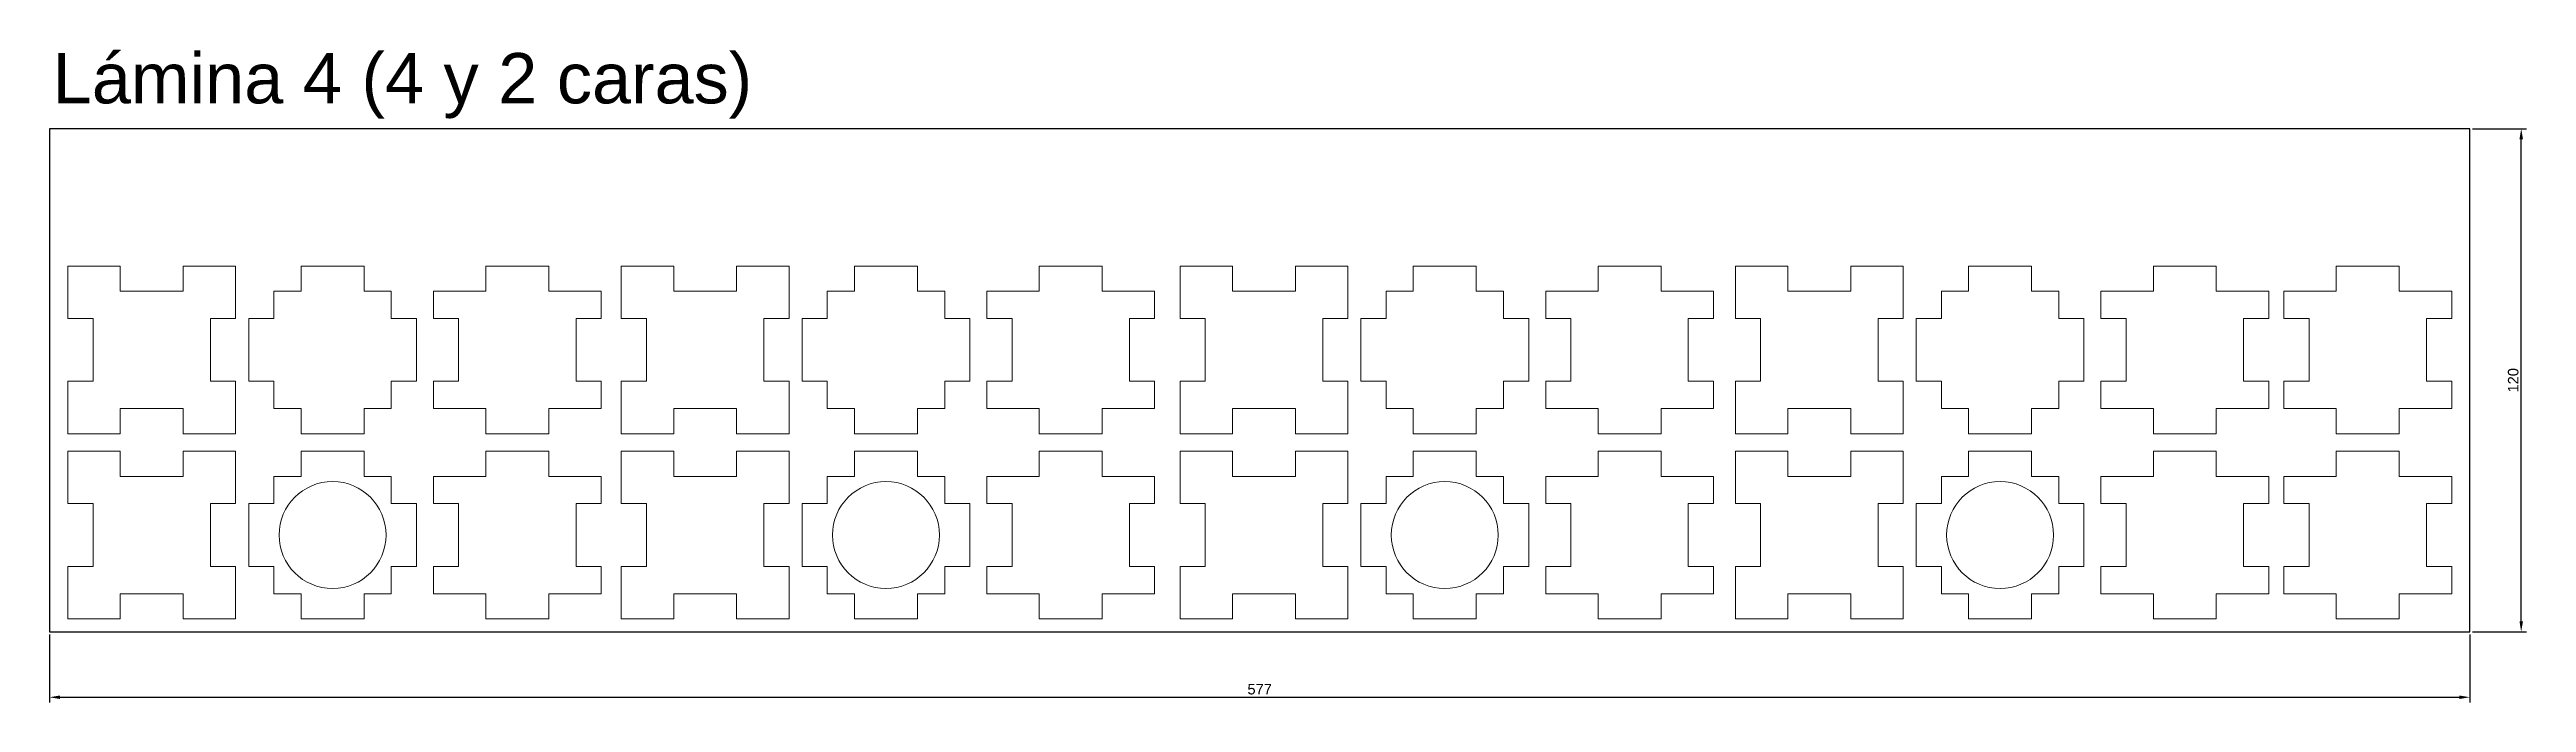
# Model space of a CAD drawing. Header units: millimetres. Extents: x -467 to 1656, y -24 to 1372.
# Drawn here: x 300 to 891, y -17 to 139 of the extents above; entities that cross this region are included whole.
import ezdxf

# ---------------------------------------------------------------- set-up
doc = ezdxf.new("R2010")
doc.units = ezdxf.units.MM
doc.layers.get('0').update_dxf_attribs({"plot": 0})
doc.layers.add('Borde', color=7, linetype='Continuous', plot=False)
doc.layers.add('Corte', color=1, linetype='Continuous', lineweight=5)
doc.styles.get("Standard").update_dxf_attribs({"font": 'arial.ttf'})
doc.dimstyles.new('ISO-25', dxfattribs={"dimtxt": 2.5, "dimasz": 2.5, "dimexe": 1.25, "dimexo": 0.625, "dimtad": 1, "dimtxsty": 'Standard', "dimcen": 2.5, "dimadec": 0, "dimazin": 0, "dimtfac": 1, "dimtmove": 0, "dimatfit": 3, "dimfxl": 1, "dimarcsym": 0})

msp = doc.modelspace()

# ---------------------------------------------------------------- texts
at = {"insert": (300.755, 138.048), "char_height": 12, "attachment_point": 1}
msp.add_mtext_dynamic_manual_height_columns('Lámina 4 (4 y 2 caras)', width=273.96321, gutter_width=12.5, heights=[0], dxfattribs=at)

# ---------------------------------------------------------------- blocks, each defined once
blk = doc.blocks.new('*D16')
at = {"color": 0, "lineweight": -2, "transparency": 16777216}
for p, q in [((300, -0.62), (300, -16.84)), ((877, -0.62), (877, -16.84)), ((302.5, -15.59), (874.5, -15.59))]:
    blk.add_line(p, q, dxfattribs=at)
at = {"color": 0, "transparency": 16777216}
for points in [[(302.5, -15.17), (302.5, -16.01), (300, -15.59)], [(874.5, -15.17), (874.5, -16.01), (877, -15.59)]]:
    blk.add_solid(points, dxfattribs=at)
at = {"layer": 'Defpoints', "color": 0, "transparency": 16777216}
for p in [(300, 0), (877, 0), (877, -15.59)]:
    blk.add_point(p, dxfattribs=at)
at = {"color": 0, "transparency": 16777216, "insert": (588.5, -13.69), "char_height": 2.5, "attachment_point": 5}
blk.add_mtext('577', dxfattribs=at)
blk = doc.blocks.new('*D17')
at = {"color": 0, "lineweight": -2, "transparency": 16777216}
for p, q in [((877.63, 120), (890.5, 120)), ((889.25, 2.5), (889.25, 117.5)), ((877.63, 0), (890.5, 0))]:
    blk.add_line(p, q, dxfattribs=at)
at = {"color": 0, "transparency": 16777216}
for points in [[(888.84, 117.5), (889.67, 117.5), (889.25, 120)], [(888.84, 2.5), (889.67, 2.5), (889.25, 0)]]:
    blk.add_solid(points, dxfattribs=at)
at = {"layer": 'Defpoints', "color": 0, "transparency": 16777216}
for p in [(877, 120), (889.25, 120), (877, 0)]:
    blk.add_point(p, dxfattribs=at)
at = {"color": 0, "transparency": 16777216, "insert": (887.35, 60), "char_height": 2.5, "attachment_point": 5, "rotation": 90}
blk.add_mtext('120', dxfattribs=at)

# ---------------------------------------------------------------- dimensions: what is measured, and where the dimension line sits
dim = msp.add_linear_dim(base=(889.253, 120), p1=(877, 0), p2=(877, 120), angle=90, dimstyle='ISO-25')
dim.commit()
dim.dimension.update_dxf_attribs({"geometry": '*D17', "text_midpoint": (887.351, 60)})
dim = msp.add_linear_dim(base=(877, -15.59), p1=(300, 0), p2=(877, 0), dimstyle='ISO-25')
dim.commit()
dim.dimension.update_dxf_attribs({"geometry": '*D16', "text_midpoint": (588.5, -13.694)})

# ---------------------------------------------------------------- linework, layer by layer
at = {"layer": 'Borde'}
msp.add_lwpolyline([(300, 0), (877, 0), (877, 120), (300, 120)], close=True, dxfattribs=at)
at = {"layer": 'Corte'}
for p, q in [((304.372, 87.259), (304.372, 74.759)), ((304.372, 87.259), (316.872, 87.259)), ((316.872, 87.259), (316.872, 81.259)), ((331.872, 87.259), (331.872, 81.259)), ((331.872, 87.259), (344.372, 87.259)), ((344.372, 87.259), (344.372, 74.759)), ((359.974, 81.259), (359.974, 87.259)), ((359.974, 87.259), (374.974, 87.259)), ((374.974, 81.259), (374.974, 87.259)), ((404.024, 87.259), (404.024, 81.259)), ((404.024, 87.259), (419.024, 87.259)), ((419.024, 87.259), (419.024, 81.259)), ((436.304, 87.259), (436.304, 74.759)), ((436.304, 87.259), (448.804, 87.259)), ((448.804, 87.259), (448.804, 81.259)), ((463.804, 87.259), (463.804, 81.259)), ((463.804, 87.259), (476.304, 87.259)), ((476.304, 87.259), (476.304, 74.759)), ((491.906, 81.259), (491.906, 87.259)), ((491.906, 87.259), (506.906, 87.259)), ((506.906, 81.259), (506.906, 87.259)), ((535.956, 87.259), (535.956, 81.259)), ((535.956, 87.259), (550.956, 87.259)), ((550.956, 87.259), (550.956, 81.259)), ((569.529, 87.259), (569.529, 74.759)), ((569.529, 87.259), (582.029, 87.259)), ((582.029, 87.259), (582.029, 81.259)), ((597.029, 87.259), (597.029, 81.259)), ((597.029, 87.259), (609.529, 87.259)), ((609.529, 87.259), (609.529, 74.759)), ((625.13, 81.259), (625.13, 87.259)), ((625.13, 87.259), (640.13, 87.259)), ((640.13, 81.259), (640.13, 87.259)), ((669.181, 87.259), (669.181, 81.259)), ((669.181, 87.259), (684.181, 87.259)), ((684.181, 87.259), (684.181, 81.259)), ((701.916, 87.259), (701.916, 74.759)), ((701.916, 87.259), (714.416, 87.259)), ((714.416, 87.259), (714.416, 81.259)), ((729.416, 87.259), (729.416, 81.259)), ((729.416, 87.259), (741.916, 87.259)), ((741.916, 87.259), (741.916, 74.759)), ((757.517, 81.259), (757.517, 87.259)), ((757.517, 87.259), (772.517, 87.259)), ((772.517, 81.259), (772.517, 87.259)), ((801.567, 87.259), (801.567, 81.259)), ((801.567, 87.259), (816.567, 87.259)), ((816.567, 87.259), (816.567, 81.259)), ((845.175, 87.259), (845.175, 81.259)), ((860.175, 87.259), (845.175, 87.259)), ((860.175, 87.259), (860.175, 81.259)), ((331.872, 81.259), (316.872, 81.259)), ((353.474, 74.759), (353.474, 81.259)), ((353.474, 81.259), (359.974, 81.259)), ((381.474, 81.259), (374.974, 81.259)), ((381.474, 74.759), (381.474, 81.259)), ((391.524, 81.259), (404.024, 81.259)), ((391.524, 81.259), (391.524, 74.759)), ((431.524, 81.259), (419.024, 81.259)), ((431.524, 81.259), (431.524, 74.759)), ((463.804, 81.259), (448.804, 81.259)), ((485.406, 74.759), (485.406, 81.259)), ((485.406, 81.259), (491.906, 81.259)), ((513.406, 81.259), (506.906, 81.259)), ((513.406, 74.759), (513.406, 81.259)), ((523.456, 81.259), (535.956, 81.259)), ((523.456, 81.259), (523.456, 74.759)), ((563.456, 81.259), (550.956, 81.259)), ((563.456, 81.259), (563.456, 74.759)), ((597.029, 81.259), (582.029, 81.259)), ((618.63, 74.759), (618.63, 81.259)), ((618.63, 81.259), (625.13, 81.259)), ((646.63, 81.259), (640.13, 81.259)), ((646.63, 74.759), (646.63, 81.259)), ((656.681, 81.259), (669.181, 81.259)), ((656.681, 81.259), (656.681, 74.759)), ((696.681, 81.259), (684.181, 81.259)), ((696.681, 81.259), (696.681, 74.759)), ((729.416, 81.259), (714.416, 81.259)), ((751.017, 74.759), (751.017, 81.259)), ((751.017, 81.259), (757.517, 81.259)), ((779.017, 81.259), (772.517, 81.259)), ((779.017, 74.759), (779.017, 81.259)), ((789.067, 81.259), (801.567, 81.259)), ((789.067, 81.259), (789.067, 74.759)), ((829.067, 81.259), (816.567, 81.259)), ((829.067, 81.259), (829.067, 74.759)), ((832.675, 74.759), (832.675, 81.259)), ((832.675, 81.259), (845.175, 81.259)), ((872.675, 81.259), (860.175, 81.259)), ((872.675, 74.759), (872.675, 81.259)), ((304.372, 74.759), (310.372, 74.759)), ((310.372, 59.759), (310.372, 74.759)), ((344.372, 74.759), (338.372, 74.759)), ((338.372, 74.759), (338.372, 59.759)), ((347.474, 74.759), (347.474, 59.759)), ((347.474, 74.759), (353.474, 74.759)), ((387.474, 74.759), (381.474, 74.759)), ((387.474, 74.759), (387.474, 59.759)), ((391.524, 74.759), (397.524, 74.759)), ((397.524, 74.759), (397.524, 59.759)), ((431.524, 74.759), (425.524, 74.759)), ((425.524, 74.759), (425.524, 59.759)), ((436.304, 74.759), (442.304, 74.759)), ((442.304, 59.759), (442.304, 74.759)), ((476.304, 74.759), (470.304, 74.759)), ((470.304, 74.759), (470.304, 59.759)), ((479.406, 74.759), (479.406, 59.759)), ((479.406, 74.759), (485.406, 74.759)), ((519.406, 74.759), (513.406, 74.759)), ((519.406, 74.759), (519.406, 59.759)), ((523.456, 74.759), (529.456, 74.759)), ((529.456, 74.759), (529.456, 59.759)), ((563.456, 74.759), (557.456, 74.759)), ((557.456, 74.759), (557.456, 59.759)), ((569.529, 74.759), (575.529, 74.759)), ((575.529, 59.759), (575.529, 74.759)), ((609.529, 74.759), (603.529, 74.759)), ((603.529, 74.759), (603.529, 59.759)), ((612.63, 74.759), (612.63, 59.759)), ((612.63, 74.759), (618.63, 74.759)), ((652.63, 74.759), (646.63, 74.759)), ((652.63, 74.759), (652.63, 59.759)), ((656.681, 74.759), (662.681, 74.759)), ((662.681, 74.759), (662.681, 59.759)), ((696.681, 74.759), (690.681, 74.759)), ((690.681, 74.759), (690.681, 59.759)), ((701.916, 74.759), (707.916, 74.759)), ((707.916, 59.759), (707.916, 74.759)), ((741.916, 74.759), (735.916, 74.759)), ((735.916, 74.759), (735.916, 59.759)), ((745.017, 74.759), (745.017, 59.759)), ((745.017, 74.759), (751.017, 74.759)), ((785.017, 74.759), (779.017, 74.759)), ((785.017, 74.759), (785.017, 59.759)), ((789.067, 74.759), (795.067, 74.759)), ((795.067, 74.759), (795.067, 59.759)), ((829.067, 74.759), (823.067, 74.759)), ((823.067, 74.759), (823.067, 59.759)), ((832.675, 74.759), (838.675, 74.759)), ((838.675, 59.759), (838.675, 74.759)), ((872.675, 74.759), (866.675, 74.759)), ((866.675, 59.759), (866.675, 74.759)), ((304.372, 59.759), (304.372, 47.259)), ((304.372, 59.759), (310.372, 59.759)), ((344.372, 59.759), (338.372, 59.759)), ((344.372, 59.759), (344.372, 47.259)), ((347.474, 59.759), (353.474, 59.759)), ((353.474, 59.759), (353.474, 53.259)), ((387.474, 59.759), (381.474, 59.759)), ((381.474, 59.759), (381.474, 53.259)), ((391.524, 59.759), (391.524, 53.259)), ((391.524, 59.759), (397.524, 59.759)), ((431.524, 59.759), (425.524, 59.759)), ((431.524, 59.759), (431.524, 53.259)), ((436.304, 59.759), (436.304, 47.259)), ((436.304, 59.759), (442.304, 59.759)), ((476.304, 59.759), (470.304, 59.759)), ((476.304, 59.759), (476.304, 47.259)), ((479.406, 59.759), (485.406, 59.759)), ((485.406, 59.759), (485.406, 53.259)), ((519.406, 59.759), (513.406, 59.759)), ((513.406, 59.759), (513.406, 53.259)), ((523.456, 59.759), (523.456, 53.259)), ((523.456, 59.759), (529.456, 59.759)), ((563.456, 59.759), (557.456, 59.759)), ((563.456, 59.759), (563.456, 53.259)), ((569.529, 59.759), (569.529, 47.259)), ((569.529, 59.759), (575.529, 59.759)), ((609.529, 59.759), (603.529, 59.759)), ((609.529, 59.759), (609.529, 47.259)), ((612.63, 59.759), (618.63, 59.759)), ((618.63, 59.759), (618.63, 53.259)), ((652.63, 59.759), (646.63, 59.759)), ((646.63, 59.759), (646.63, 53.259)), ((656.681, 59.759), (656.681, 53.259)), ((656.681, 59.759), (662.681, 59.759)), ((696.681, 59.759), (690.681, 59.759)), ((696.681, 59.759), (696.681, 53.259)), ((701.916, 59.759), (701.916, 47.259)), ((701.916, 59.759), (707.916, 59.759)), ((741.916, 59.759), (735.916, 59.759)), ((741.916, 59.759), (741.916, 47.259)), ((745.017, 59.759), (751.017, 59.759)), ((751.017, 59.759), (751.017, 53.259)), ((785.017, 59.759), (779.017, 59.759)), ((779.017, 59.759), (779.017, 53.259)), ((789.067, 59.759), (789.067, 53.259)), ((789.067, 59.759), (795.067, 59.759)), ((829.067, 59.759), (823.067, 59.759)), ((829.067, 59.759), (829.067, 53.259)), ((832.675, 53.259), (832.675, 59.759)), ((832.675, 59.759), (838.675, 59.759)), ((872.675, 59.759), (866.675, 59.759)), ((872.675, 53.259), (872.675, 59.759)), ((316.872, 53.259), (331.872, 53.259)), ((316.872, 47.259), (316.872, 53.259)), ((331.872, 47.259), (331.872, 53.259)), ((353.474, 53.259), (359.974, 53.259)), ((359.974, 53.259), (359.974, 47.259)), ((381.474, 53.259), (374.974, 53.259)), ((374.974, 53.259), (374.974, 47.259)), ((391.524, 53.259), (404.024, 53.259)), ((404.024, 47.259), (404.024, 53.259)), ((431.524, 53.259), (419.024, 53.259)), ((419.024, 47.259), (419.024, 53.259)), ((448.804, 53.259), (463.804, 53.259)), ((448.804, 47.259), (448.804, 53.259)), ((463.804, 47.259), (463.804, 53.259)), ((485.406, 53.259), (491.906, 53.259)), ((491.906, 53.259), (491.906, 47.259)), ((513.406, 53.259), (506.906, 53.259)), ((506.906, 53.259), (506.906, 47.259)), ((523.456, 53.259), (535.956, 53.259)), ((535.956, 47.259), (535.956, 53.259)), ((563.456, 53.259), (550.956, 53.259)), ((550.956, 47.259), (550.956, 53.259)), ((582.029, 53.259), (597.029, 53.259)), ((582.029, 47.259), (582.029, 53.259)), ((597.029, 47.259), (597.029, 53.259)), ((618.63, 53.259), (625.13, 53.259)), ((625.13, 53.259), (625.13, 47.259)), ((646.63, 53.259), (640.13, 53.259)), ((640.13, 53.259), (640.13, 47.259)), ((656.681, 53.259), (669.181, 53.259)), ((669.181, 47.259), (669.181, 53.259)), ((696.681, 53.259), (684.181, 53.259)), ((684.181, 47.259), (684.181, 53.259)), ((714.416, 53.259), (729.416, 53.259)), ((714.416, 47.259), (714.416, 53.259)), ((729.416, 47.259), (729.416, 53.259)), ((751.017, 53.259), (757.517, 53.259)), ((757.517, 53.259), (757.517, 47.259)), ((779.017, 53.259), (772.517, 53.259)), ((772.517, 53.259), (772.517, 47.259)), ((789.067, 53.259), (801.567, 53.259)), ((801.567, 47.259), (801.567, 53.259)), ((829.067, 53.259), (816.567, 53.259)), ((816.567, 47.259), (816.567, 53.259)), ((832.675, 53.259), (845.175, 53.259)), ((845.175, 47.259), (845.175, 53.259)), ((872.675, 53.259), (860.175, 53.259)), ((860.175, 47.259), (860.175, 53.259)), ((304.372, 47.259), (316.872, 47.259)), ((331.872, 47.259), (344.372, 47.259)), ((359.974, 47.259), (374.974, 47.259)), ((404.024, 47.259), (419.024, 47.259)), ((436.304, 47.259), (448.804, 47.259)), ((463.804, 47.259), (476.304, 47.259)), ((491.906, 47.259), (506.906, 47.259)), ((535.956, 47.259), (550.956, 47.259)), ((569.529, 47.259), (582.029, 47.259)), ((597.029, 47.259), (609.529, 47.259)), ((625.13, 47.259), (640.13, 47.259)), ((669.181, 47.259), (684.181, 47.259)), ((701.916, 47.259), (714.416, 47.259)), ((729.416, 47.259), (741.916, 47.259)), ((757.517, 47.259), (772.517, 47.259)), ((801.567, 47.259), (816.567, 47.259)), ((860.175, 47.259), (845.175, 47.259)), ((304.372, 43.096), (304.372, 30.596)), ((304.372, 43.096), (316.872, 43.096)), ((316.872, 43.096), (316.872, 37.096)), ((331.872, 43.096), (331.872, 37.096)), ((331.872, 43.096), (344.372, 43.096)), ((344.372, 43.096), (344.372, 30.596)), ((359.974, 37.096), (359.974, 43.096)), ((359.974, 43.096), (374.974, 43.096)), ((374.974, 37.096), (374.974, 43.096)), ((404.024, 43.096), (404.024, 37.096)), ((404.024, 43.096), (419.024, 43.096)), ((419.024, 43.096), (419.024, 37.096)), ((436.304, 43.096), (436.304, 30.596)), ((436.304, 43.096), (448.804, 43.096)), ((448.804, 43.096), (448.804, 37.096)), ((463.804, 43.096), (463.804, 37.096)), ((463.804, 43.096), (476.304, 43.096)), ((476.304, 43.096), (476.304, 30.596)), ((491.906, 37.096), (491.906, 43.096)), ((491.906, 43.096), (506.906, 43.096)), ((506.906, 37.096), (506.906, 43.096)), ((535.956, 43.096), (535.956, 37.096)), ((535.956, 43.096), (550.956, 43.096)), ((550.956, 43.096), (550.956, 37.096)), ((569.529, 43.096), (569.529, 30.596)), ((569.529, 43.096), (582.029, 43.096)), ((582.029, 43.096), (582.029, 37.096)), ((597.029, 43.096), (597.029, 37.096)), ((597.029, 43.096), (609.529, 43.096)), ((609.529, 43.096), (609.529, 30.596)), ((625.13, 37.096), (625.13, 43.096)), ((625.13, 43.096), (640.13, 43.096)), ((640.13, 37.096), (640.13, 43.096)), ((669.181, 43.096), (669.181, 37.096)), ((669.181, 43.096), (684.181, 43.096)), ((684.181, 43.096), (684.181, 37.096)), ((701.916, 43.096), (701.916, 30.596)), ((701.916, 43.096), (714.416, 43.096)), ((714.416, 43.096), (714.416, 37.096)), ((729.416, 43.096), (729.416, 37.096)), ((729.416, 43.096), (741.916, 43.096)), ((741.916, 43.096), (741.916, 30.596)), ((757.517, 37.096), (757.517, 43.096)), ((757.517, 43.096), (772.517, 43.096)), ((772.517, 37.096), (772.517, 43.096)), ((801.567, 43.096), (801.567, 37.096)), ((801.567, 43.096), (816.567, 43.096)), ((816.567, 43.096), (816.567, 37.096)), ((845.175, 43.096), (845.175, 37.096)), ((860.175, 43.096), (845.175, 43.096)), ((860.175, 43.096), (860.175, 37.096)), ((331.872, 37.096), (316.872, 37.096)), ((353.474, 30.596), (353.474, 37.096)), ((353.474, 37.096), (359.974, 37.096)), ((381.474, 37.096), (374.974, 37.096)), ((381.474, 30.596), (381.474, 37.096)), ((391.524, 37.096), (404.024, 37.096)), ((391.524, 37.096), (391.524, 30.596)), ((431.524, 37.096), (419.024, 37.096)), ((431.524, 37.096), (431.524, 30.596)), ((463.804, 37.096), (448.804, 37.096)), ((485.406, 30.596), (485.406, 37.096)), ((485.406, 37.096), (491.906, 37.096)), ((513.406, 37.096), (506.906, 37.096)), ((513.406, 30.596), (513.406, 37.096)), ((523.456, 37.096), (535.956, 37.096)), ((523.456, 37.096), (523.456, 30.596)), ((563.456, 37.096), (550.956, 37.096)), ((563.456, 37.096), (563.456, 30.596)), ((597.029, 37.096), (582.029, 37.096)), ((618.63, 30.596), (618.63, 37.096)), ((618.63, 37.096), (625.13, 37.096)), ((646.63, 37.096), (640.13, 37.096)), ((646.63, 30.596), (646.63, 37.096)), ((656.681, 37.096), (669.181, 37.096)), ((656.681, 37.096), (656.681, 30.596)), ((696.681, 37.096), (684.181, 37.096)), ((696.681, 37.096), (696.681, 30.596)), ((729.416, 37.096), (714.416, 37.096)), ((751.017, 30.596), (751.017, 37.096)), ((751.017, 37.096), (757.517, 37.096)), ((779.017, 37.096), (772.517, 37.096)), ((779.017, 30.596), (779.017, 37.096)), ((789.067, 37.096), (801.567, 37.096)), ((789.067, 37.096), (789.067, 30.596)), ((829.067, 37.096), (816.567, 37.096)), ((829.067, 37.096), (829.067, 30.596)), ((832.675, 30.596), (832.675, 37.096)), ((832.675, 37.096), (845.175, 37.096)), ((872.675, 37.096), (860.175, 37.096)), ((872.675, 30.596), (872.675, 37.096)), ((304.372, 30.596), (310.372, 30.596)), ((310.372, 15.596), (310.372, 30.596)), ((344.372, 30.596), (338.372, 30.596)), ((338.372, 30.596), (338.372, 15.596)), ((347.474, 30.596), (347.474, 15.596)), ((347.474, 30.596), (353.474, 30.596)), ((387.474, 30.596), (381.474, 30.596)), ((387.474, 30.596), (387.474, 15.596)), ((391.524, 30.596), (397.524, 30.596)), ((397.524, 30.596), (397.524, 15.596)), ((431.524, 30.596), (425.524, 30.596)), ((425.524, 30.596), (425.524, 15.596)), ((436.304, 30.596), (442.304, 30.596)), ((442.304, 15.596), (442.304, 30.596)), ((476.304, 30.596), (470.304, 30.596)), ((470.304, 30.596), (470.304, 15.596)), ((479.406, 30.596), (479.406, 15.596)), ((479.406, 30.596), (485.406, 30.596)), ((519.406, 30.596), (513.406, 30.596)), ((519.406, 30.596), (519.406, 15.596)), ((523.456, 30.596), (529.456, 30.596)), ((529.456, 30.596), (529.456, 15.596)), ((563.456, 30.596), (557.456, 30.596)), ((557.456, 30.596), (557.456, 15.596)), ((569.529, 30.596), (575.529, 30.596)), ((575.529, 15.596), (575.529, 30.596)), ((609.529, 30.596), (603.529, 30.596)), ((603.529, 30.596), (603.529, 15.596)), ((612.63, 30.596), (612.63, 15.596)), ((612.63, 30.596), (618.63, 30.596)), ((652.63, 30.596), (646.63, 30.596)), ((652.63, 30.596), (652.63, 15.596)), ((656.681, 30.596), (662.681, 30.596)), ((662.681, 30.596), (662.681, 15.596)), ((696.681, 30.596), (690.681, 30.596)), ((690.681, 30.596), (690.681, 15.596)), ((701.916, 30.596), (707.916, 30.596)), ((707.916, 15.596), (707.916, 30.596)), ((741.916, 30.596), (735.916, 30.596)), ((735.916, 30.596), (735.916, 15.596)), ((745.017, 30.596), (745.017, 15.596)), ((745.017, 30.596), (751.017, 30.596)), ((785.017, 30.596), (779.017, 30.596)), ((785.017, 30.596), (785.017, 15.596)), ((789.067, 30.596), (795.067, 30.596)), ((795.067, 30.596), (795.067, 15.596)), ((829.067, 30.596), (823.067, 30.596)), ((823.067, 30.596), (823.067, 15.596)), ((832.675, 30.596), (838.675, 30.596)), ((838.675, 15.596), (838.675, 30.596)), ((872.675, 30.596), (866.675, 30.596)), ((866.675, 15.596), (866.675, 30.596)), ((304.372, 15.596), (304.372, 3.096)), ((304.372, 15.596), (310.372, 15.596)), ((344.372, 15.596), (338.372, 15.596)), ((344.372, 15.596), (344.372, 3.096)), ((347.474, 15.596), (353.474, 15.596)), ((353.474, 15.596), (353.474, 9.096)), ((387.474, 15.596), (381.474, 15.596)), ((381.474, 15.596), (381.474, 9.096)), ((391.524, 15.596), (391.524, 9.096)), ((391.524, 15.596), (397.524, 15.596)), ((431.524, 15.596), (425.524, 15.596)), ((431.524, 15.596), (431.524, 9.096)), ((436.304, 15.596), (436.304, 3.096)), ((436.304, 15.596), (442.304, 15.596)), ((476.304, 15.596), (470.304, 15.596)), ((476.304, 15.596), (476.304, 3.096)), ((479.406, 15.596), (485.406, 15.596)), ((485.406, 15.596), (485.406, 9.096)), ((519.406, 15.596), (513.406, 15.596)), ((513.406, 15.596), (513.406, 9.096)), ((523.456, 15.596), (523.456, 9.096)), ((523.456, 15.596), (529.456, 15.596)), ((563.456, 15.596), (557.456, 15.596)), ((563.456, 15.596), (563.456, 9.096)), ((569.529, 15.596), (569.529, 3.096)), ((569.529, 15.596), (575.529, 15.596)), ((609.529, 15.596), (603.529, 15.596)), ((609.529, 15.596), (609.529, 3.096)), ((612.63, 15.596), (618.63, 15.596)), ((618.63, 15.596), (618.63, 9.096)), ((652.63, 15.596), (646.63, 15.596)), ((646.63, 15.596), (646.63, 9.096)), ((656.681, 15.596), (656.681, 9.096)), ((656.681, 15.596), (662.681, 15.596)), ((696.681, 15.596), (690.681, 15.596)), ((696.681, 15.596), (696.681, 9.096)), ((701.916, 15.596), (701.916, 3.096)), ((701.916, 15.596), (707.916, 15.596)), ((741.916, 15.596), (735.916, 15.596)), ((741.916, 15.596), (741.916, 3.096)), ((745.017, 15.596), (751.017, 15.596)), ((751.017, 15.596), (751.017, 9.096)), ((785.017, 15.596), (779.017, 15.596)), ((779.017, 15.596), (779.017, 9.096)), ((789.067, 15.596), (789.067, 9.096)), ((789.067, 15.596), (795.067, 15.596)), ((829.067, 15.596), (823.067, 15.596)), ((829.067, 15.596), (829.067, 9.096)), ((832.675, 9.096), (832.675, 15.596)), ((832.675, 15.596), (838.675, 15.596)), ((872.675, 15.596), (866.675, 15.596)), ((872.675, 9.096), (872.675, 15.596)), ((316.872, 9.096), (331.872, 9.096)), ((316.872, 3.096), (316.872, 9.096)), ((331.872, 3.096), (331.872, 9.096)), ((353.474, 9.096), (359.974, 9.096)), ((359.974, 9.096), (359.974, 3.096)), ((381.474, 9.096), (374.974, 9.096)), ((374.974, 9.096), (374.974, 3.096)), ((391.524, 9.096), (404.024, 9.096)), ((404.024, 3.096), (404.024, 9.096)), ((431.524, 9.096), (419.024, 9.096)), ((419.024, 3.096), (419.024, 9.096)), ((448.804, 9.096), (463.804, 9.096)), ((448.804, 3.096), (448.804, 9.096)), ((463.804, 3.096), (463.804, 9.096)), ((485.406, 9.096), (491.906, 9.096)), ((491.906, 9.096), (491.906, 3.096)), ((513.406, 9.096), (506.906, 9.096)), ((506.906, 9.096), (506.906, 3.096)), ((523.456, 9.096), (535.956, 9.096)), ((535.956, 3.096), (535.956, 9.096)), ((563.456, 9.096), (550.956, 9.096)), ((550.956, 3.096), (550.956, 9.096)), ((582.029, 9.096), (597.029, 9.096)), ((582.029, 3.096), (582.029, 9.096)), ((597.029, 3.096), (597.029, 9.096)), ((618.63, 9.096), (625.13, 9.096)), ((625.13, 9.096), (625.13, 3.096)), ((646.63, 9.096), (640.13, 9.096)), ((640.13, 9.096), (640.13, 3.096)), ((656.681, 9.096), (669.181, 9.096)), ((669.181, 3.096), (669.181, 9.096)), ((696.681, 9.096), (684.181, 9.096)), ((684.181, 3.096), (684.181, 9.096)), ((714.416, 9.096), (729.416, 9.096)), ((714.416, 3.096), (714.416, 9.096)), ((729.416, 3.096), (729.416, 9.096)), ((751.017, 9.096), (757.517, 9.096)), ((757.517, 9.096), (757.517, 3.096)), ((779.017, 9.096), (772.517, 9.096)), ((772.517, 9.096), (772.517, 3.096)), ((789.067, 9.096), (801.567, 9.096)), ((801.567, 3.096), (801.567, 9.096)), ((829.067, 9.096), (816.567, 9.096)), ((816.567, 3.096), (816.567, 9.096)), ((832.675, 9.096), (845.175, 9.096)), ((845.175, 3.096), (845.175, 9.096)), ((872.675, 9.096), (860.175, 9.096)), ((860.175, 3.096), (860.175, 9.096)), ((304.372, 3.096), (316.872, 3.096)), ((331.872, 3.096), (344.372, 3.096)), ((359.974, 3.096), (374.974, 3.096)), ((404.024, 3.096), (419.024, 3.096)), ((436.304, 3.096), (448.804, 3.096)), ((463.804, 3.096), (476.304, 3.096)), ((491.906, 3.096), (506.906, 3.096)), ((535.956, 3.096), (550.956, 3.096)), ((569.529, 3.096), (582.029, 3.096)), ((597.029, 3.096), (609.529, 3.096)), ((625.13, 3.096), (640.13, 3.096)), ((669.181, 3.096), (684.181, 3.096)), ((701.916, 3.096), (714.416, 3.096)), ((729.416, 3.096), (741.916, 3.096)), ((757.517, 3.096), (772.517, 3.096)), ((801.567, 3.096), (816.567, 3.096)), ((860.175, 3.096), (845.175, 3.096))]:
    msp.add_line(p, q, dxfattribs=at)
for centre in [(367.474, 23.096), (499.406, 23.096), (632.63, 23.096), (765.017, 23.096)]:
    msp.add_circle(centre, 12.75, dxfattribs=at)

msp.set_redraw_order([(e.dxf.handle, doc.entitydb.next_handle()) for e in msp.query("TEXT MTEXT ATTDEF DIMENSION ARC_DIMENSION")])  # texts and dimensions are drawn at this point

doc.saveas('drawing.dxf')
